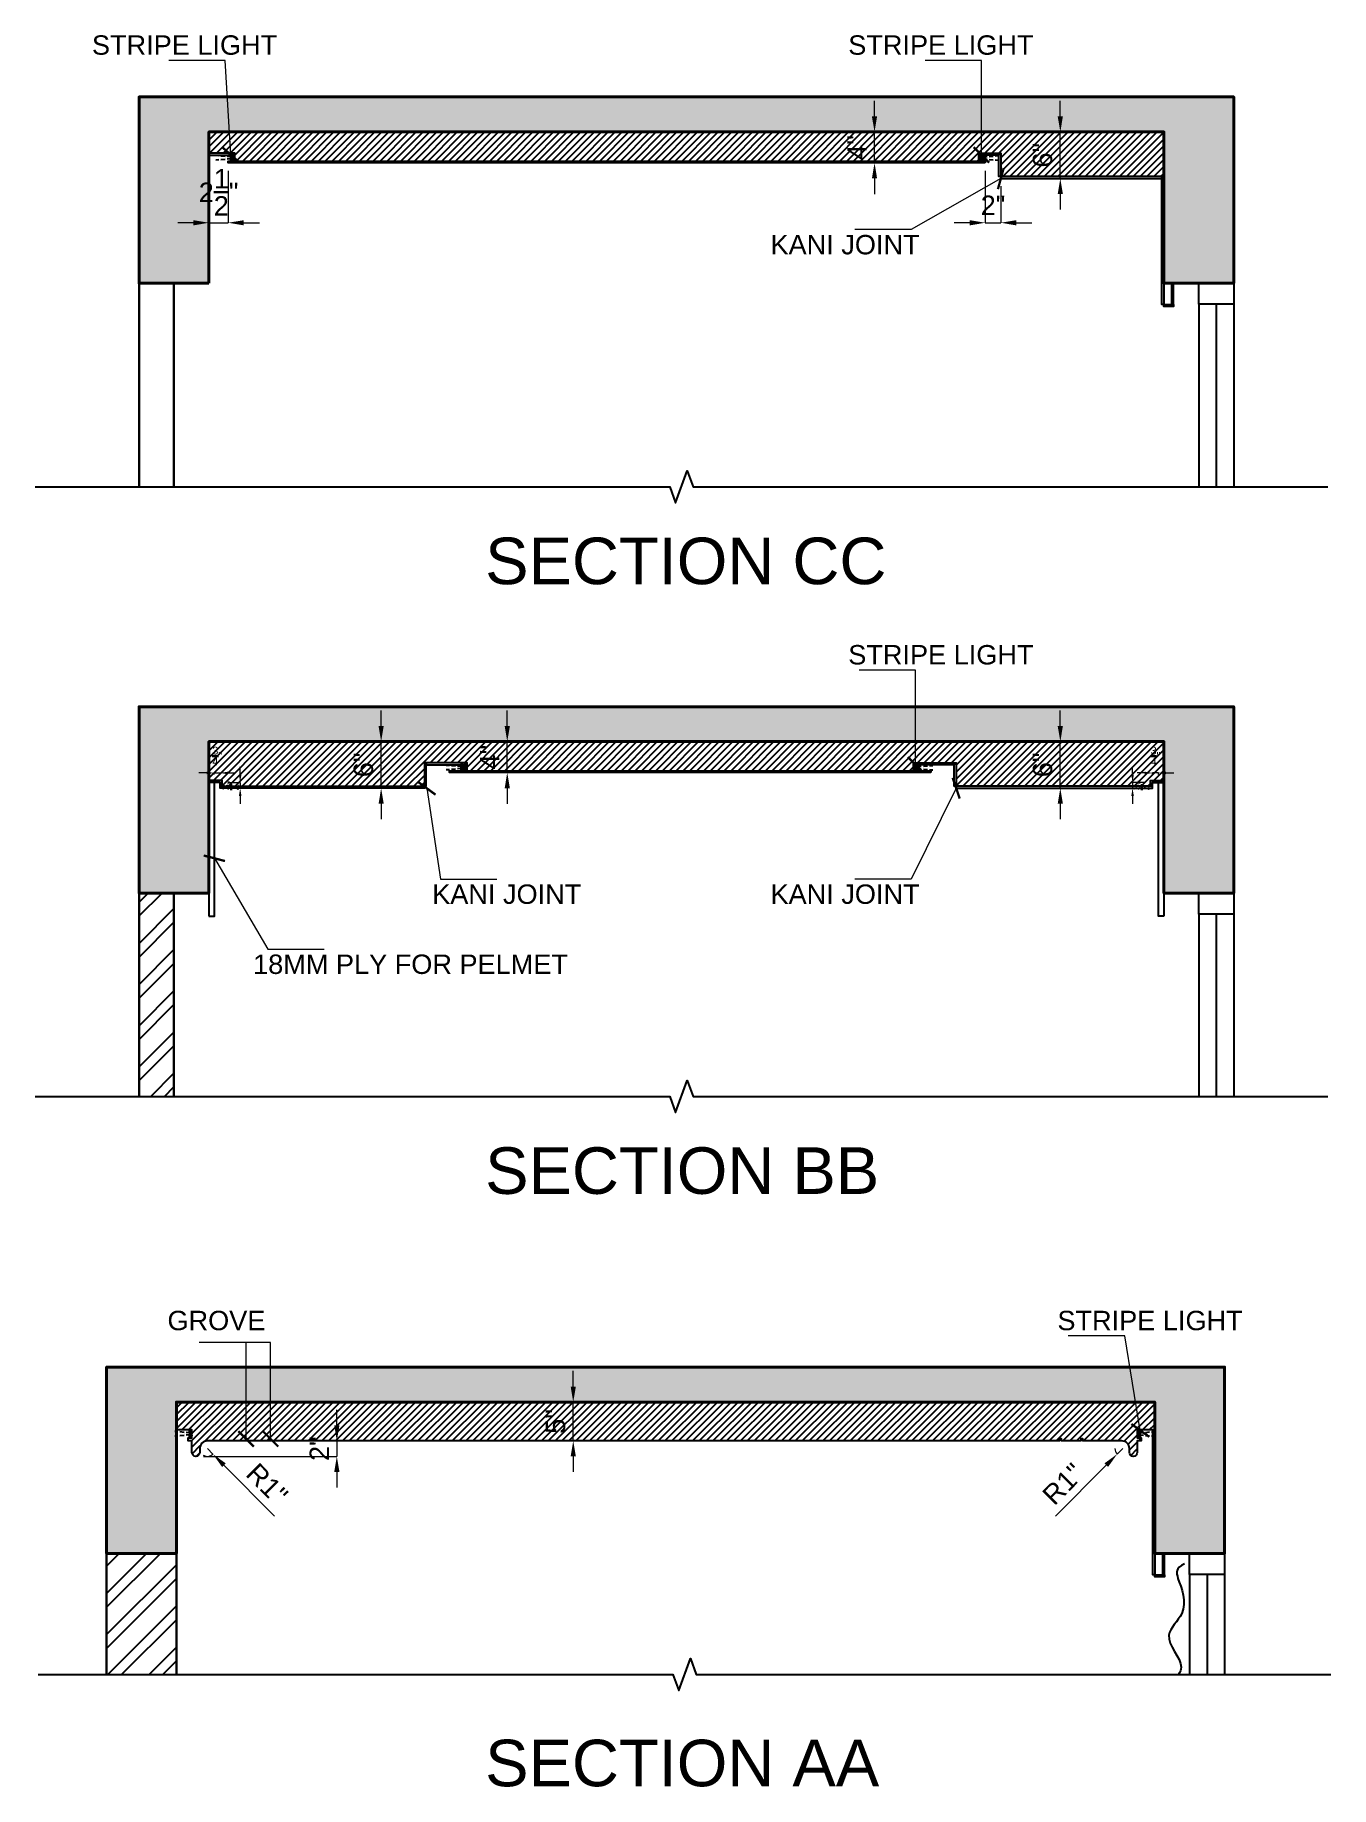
# Model space of a CAD drawing. Header units: inches. Extents: x 50354 to 53215, y -7830 to -6529.
# Drawn here: x 51937.9 to 52104.8, y -6784.4 to -6558.7 of the extents above; entities that cross this region are included whole.
import ezdxf

# ---------------------------------------------------------------- set-up
doc = ezdxf.new("R2010")
doc.units = ezdxf.units.IN
doc.header["$MEASUREMENT"] = 0
doc.header["$PDMODE"] = 2
doc.linetypes.add('HER Wardrobe$0$HIDDEN', pattern=[0.375, 0.25, -0.125])
doc.linetypes.add('XR_1F_BASE PLAN$0$CENTER2', pattern=[28.575, 19.05, -3.175, 3.175, -3.175])
for name, color, linetype in [('A-ST-02 HATCH', 7, 'Continuous'), ('CEILING', 7, 'Continuous'), ('ELE. TEXT', 7, 'Continuous'), ('HER Wardrobe$0$JOINERY', 2, 'Continuous'), ('WIPEOUT', 253, 'Continuous')]:
    doc.layers.add(name, color=color, linetype=linetype)
for name, color, linetype, lineweight in [('DIM', 7, 'Continuous', 18), ('RCC', 5, 'Continuous', 40), ('wall', 7, 'Continuous', 30)]:
    doc.layers.add(name, color=color, linetype=linetype, lineweight=lineweight)
doc.styles.add('ARIAL', font='arial.ttf')
doc.styles.get("Standard").update_dxf_attribs({"font": 'ARLRDBD.TTF', "height": 3})
doc.dimstyles.new('dim01', dxfattribs={"dimtxt": 5.5, "dimasz": 4, "dimexe": 0, "dimexo": 1, "dimgap": 1, "dimtad": 1, "dimzin": 3, "dimdsep": 46, "dimlunit": 4, "dimtxsty": 'ARIAL', "dimblk": 'ARCHTICK', "dimcen": 4, "dimclrd": 250, "dimclre": 252, "dimclrt": 1, "dimadec": 0, "dimazin": 0, "dimtfac": 1, "dimtix": 1, "dimtmove": 2, "dimatfit": 3, "dimldrblk": 'ARCHTICK', "dimfxl": 1, "dimtolj": 1, "dimtzin": 0, "dimlwd": -1, "dimlwe": -1, "dimarcsym": 0})

msp = doc.modelspace()

# ---------------------------------------------------------------- texts
at = {"layer": 'CEILING', "color": 5, "linetype": 'XR_1F_BASE PLAN$0$CENTER2', "lineweight": 30, "ltscale": 0.25, "char_height": 6, "attachment_point": 1}
for s, insert in [('{\\fArial Baltic|b0|i0|c0|p34;SECTION CC}', (51995.83275, -6623.47525)), ('{\\fArial Baltic|b0|i0|c0|p34;SECTION BB}', (51995.83275, -6702.01083)), ('{\\fArial Baltic|b0|i0|c0|p34;SECTION AA}', (51995.83275, -6778.31627))]:
    msp.add_mtext(s, dxfattribs=dict(at, insert=insert))
at = {"layer": 'ELE. TEXT', "color": 0, "ltscale": 7, "char_height": 2.5}
for s, insert, attachment_point in [('{\\fArial Baltic|b0|i0|c0|p34; STRIPE LIGHT}', (51944.21615, -6558.77912), 1), ('{\\fArial Baltic|b0|i0|c0|p34; STRIPE LIGHT}', (52041.63104, -6558.77912), 1), ('{\\fArial Baltic|b0|i0|c0|p34;KANI JOINT}', (52032.58812, -6587.0265), 7), ('{\\fArial Baltic|b0|i0|c0|p34; STRIPE LIGHT}', (52041.63104, -6637.31471), 1), ('{\\fArial Baltic|b0|i0|c0|p34;KANI JOINT}', (52008.22041, -6670.68853), 9), ('{\\fArial Baltic|b0|i0|c0|p34;KANI JOINT}', (52032.58812, -6670.68853), 7), ('{\\fArial Baltic|b0|i0|c0|p34;18MM PLY FOR PELMET}', (52006.49999, -6679.71468), 9), ('{\\fArial Baltic|b0|i0|c0|p34;GROVE}', (51954.9153, -6723.06981), 1), ('{\\fArial Baltic|b0|i0|c0|p34; STRIPE LIGHT}', (52068.57266, -6723.06981), 1)]:
    msp.add_mtext(s, dxfattribs=dict(at, insert=insert, attachment_point=attachment_point))

# ---------------------------------------------------------------- blocks, each defined once
blk = doc.blocks.new('*D689')
at = {"layer": 'Defpoints', "color": 0, "transparency": 16777216}
for p in [(51991.25, -6649.75), (51998.68, -6649.75), (51991.25, -6653.75)]:
    blk.add_point(p, dxfattribs=at)
at = {"layer": 'DIM', "transparency": 16777216}
for p, q in [((51998.68, -6647.75), (51998.68, -6645.75)), ((51998.68, -6653.75), (51998.68, -6649.75)), ((51998.68, -6655.75), (51998.68, -6657.75))]:
    blk.add_line(p, q, dxfattribs=at)
at = {"layer": 'DIM', "color": 252, "transparency": 16777216}
for p, q in [((51992.25, -6649.75), (51998.68, -6649.75)), ((51992.25, -6653.75), (51998.68, -6653.75))]:
    blk.add_line(p, q, dxfattribs=at)
at = {"layer": 'DIM', "transparency": 16777216}
for points in [[(51998.35, -6647.75), (51999.02, -6647.75), (51998.68, -6649.75)], [(51998.35, -6655.75), (51999.02, -6655.75), (51998.68, -6653.75)]]:
    blk.add_solid(points, dxfattribs=at)
at = {"layer": 'DIM', "color": 1, "lineweight": 30, "transparency": 16777216, "insert": (51996.43, -6651.75), "char_height": 2.5, "attachment_point": 5, "rotation": 90, "style": 'ARIAL'}
blk.add_mtext('\\A1;4"', dxfattribs=at)
blk = doc.blocks.new('_ArchTick')
at = {"color": 0, "linetype": 'ByBlock', "const_width": 0.15}
blk.add_lwpolyline([(-0.5, -0.5), (0.5, 0.5)], dxfattribs=at)
blk = doc.blocks.new('*D690')
at = {"layer": 'Defpoints', "color": 0, "transparency": 16777216}
for p in [(51982.44, -6649.75), (51988, -6649.75), (51988, -6655.75)]:
    blk.add_point(p, dxfattribs=at)
at = {"layer": 'DIM', "transparency": 16777216}
for p, q in [((51982.44, -6647.75), (51982.44, -6645.75)), ((51982.44, -6655.75), (51982.44, -6649.75)), ((51982.44, -6657.75), (51982.44, -6659.75))]:
    blk.add_line(p, q, dxfattribs=at)
at = {"layer": 'DIM', "color": 252, "transparency": 16777216}
for p, q in [((51987, -6649.75), (51982.44, -6649.75)), ((51987, -6655.75), (51982.44, -6655.75))]:
    blk.add_line(p, q, dxfattribs=at)
at = {"layer": 'DIM', "transparency": 16777216}
for points in [[(51982.11, -6647.75), (51982.77, -6647.75), (51982.44, -6649.75)], [(51982.11, -6657.75), (51982.77, -6657.75), (51982.44, -6655.75)]]:
    blk.add_solid(points, dxfattribs=at)
at = {"layer": 'DIM', "color": 1, "lineweight": 30, "transparency": 16777216, "insert": (51980.16, -6652.75), "char_height": 2.5, "attachment_point": 5, "rotation": 90, "style": 'ARIAL'}
blk.add_mtext('\\A1;6"', dxfattribs=at)
blk = doc.blocks.new('*D691')
at = {"layer": 'Defpoints', "color": 0, "transparency": 16777216}
for p in [(52069.92, -6649.75), (52075.48, -6649.75), (52075.48, -6655.75)]:
    blk.add_point(p, dxfattribs=at)
at = {"layer": 'DIM', "transparency": 16777216}
for p, q in [((52069.92, -6647.75), (52069.92, -6645.75)), ((52069.92, -6655.75), (52069.92, -6649.75)), ((52069.92, -6657.75), (52069.92, -6659.75))]:
    blk.add_line(p, q, dxfattribs=at)
at = {"layer": 'DIM', "color": 252, "transparency": 16777216}
for p, q in [((52074.48, -6649.75), (52069.92, -6649.75)), ((52074.48, -6655.75), (52069.92, -6655.75))]:
    blk.add_line(p, q, dxfattribs=at)
at = {"layer": 'DIM', "transparency": 16777216}
for points in [[(52069.58, -6647.75), (52070.25, -6647.75), (52069.92, -6649.75)], [(52069.58, -6657.75), (52070.25, -6657.75), (52069.92, -6655.75)]]:
    blk.add_solid(points, dxfattribs=at)
at = {"layer": 'DIM', "color": 1, "lineweight": 30, "transparency": 16777216, "insert": (52067.64, -6652.75), "char_height": 2.5, "attachment_point": 5, "rotation": 90, "style": 'ARIAL'}
blk.add_mtext('\\A1;6"', dxfattribs=at)
blk = doc.blocks.new('*D694')
at = {"layer": 'Defpoints', "color": 0, "transparency": 16777216}
for p in [(52006.5, -6734.82), (52007.18, -6734.82), (52006.5, -6739.82)]:
    blk.add_point(p, dxfattribs=at)
at = {"layer": 'DIM', "transparency": 16777216}
for p, q in [((52007.18, -6732.82), (52007.18, -6730.82)), ((52007.18, -6739.82), (52007.18, -6734.82)), ((52007.18, -6741.82), (52007.18, -6743.82))]:
    blk.add_line(p, q, dxfattribs=at)
at = {"layer": 'DIM', "color": 252, "transparency": 16777216}
for p, q in [((52007.5, -6734.82), (52007.18, -6734.82)), ((52007.5, -6739.82), (52007.18, -6739.82))]:
    blk.add_line(p, q, dxfattribs=at)
at = {"layer": 'DIM', "transparency": 16777216}
for points in [[(52006.85, -6732.82), (52007.52, -6732.82), (52007.18, -6734.82)], [(52006.85, -6741.82), (52007.52, -6741.82), (52007.18, -6739.82)]]:
    blk.add_solid(points, dxfattribs=at)
at = {"layer": 'DIM', "color": 1, "lineweight": 30, "transparency": 16777216, "insert": (52004.91, -6737.32), "char_height": 2.5, "attachment_point": 5, "rotation": 90, "style": 'ARIAL'}
blk.add_mtext('\\A1;5"', dxfattribs=at)
blk = doc.blocks.new('*D695')
at = {"layer": 'Defpoints', "color": 0, "transparency": 16777216}
for p in [(51960.07, -6739.82), (51958.57, -6741.82), (51976.73, -6741.82)]:
    blk.add_point(p, dxfattribs=at)
at = {"layer": 'DIM', "transparency": 16777216}
for p, q in [((51976.73, -6737.82), (51976.73, -6735.82)), ((51976.73, -6739.82), (51976.73, -6741.82)), ((51976.73, -6743.82), (51976.73, -6745.82))]:
    blk.add_line(p, q, dxfattribs=at)
at = {"layer": 'DIM', "color": 252, "transparency": 16777216}
for p, q in [((51961.07, -6739.82), (51976.73, -6739.82)), ((51959.57, -6741.82), (51976.73, -6741.82))]:
    blk.add_line(p, q, dxfattribs=at)
at = {"layer": 'DIM', "transparency": 16777216}
for points in [[(51976.4, -6737.82), (51977.07, -6737.82), (51976.73, -6739.82)], [(51976.4, -6743.82), (51977.07, -6743.82), (51976.73, -6741.82)]]:
    blk.add_solid(points, dxfattribs=at)
at = {"layer": 'DIM', "color": 1, "lineweight": 30, "transparency": 16777216, "insert": (51974.48, -6740.82), "char_height": 2.5, "attachment_point": 5, "rotation": 90, "style": 'ARIAL'}
blk.add_mtext('\\A1;2"', dxfattribs=at)
blk = doc.blocks.new('HER Wardrobe$0$A$C41074E74')
blk.add_wipeout([(56.1, 164.5), (55.6, 163.5), (54.1, 163.5), (52.1, 164.5), (52.1, 165), (54.1, 165), (54.1, 166.2), (53.6, 166.2), (54.1, 166.7), (54.1, 167.8), (53.6, 167.8), (54.1, 168.3), (54.1, 169.4), (53.6, 169.4), (54.1, 169.9), (54.1, 171), (54.1, 171.1), (54.1, 171.1), (54.1, 171.2), (54.1, 171.2), (54.1, 171.3), (54.1, 171.3), (54.2, 171.3), (54.2, 171.4), (54.2, 171.4), (54.3, 171.4), (54.3, 171.5), (54.3, 171.5), (54.4, 171.5), (54.4, 171.5), (54.5, 171.5), (54.5, 171.5), (54.6, 171.5), (70.6, 171.5), (70.6, 171.5), (70.7, 171.5), (70.7, 171.5), (70.7, 171.5), (70.8, 171.5), (70.8, 171.5), (70.9, 171.4), (70.9, 171.4), (70.9, 171.4), (71, 171.3), (71, 171.3), (71, 171.3), (71, 171.2), (71, 171.2), (71.1, 171.1), (71.1, 171.1), (71.1, 171), (71.1, 169.9), (71.6, 169.4), (71.1, 169.4), (71.1, 168.3), (71.6, 167.8), (71.1, 167.8), (71.1, 166.7), (71.6, 166.2), (71.1, 166.2), (71.1, 165), (73.1, 165), (73.1, 164.5), (71.1, 163.5), (69.6, 163.5), (69.1, 164.5)]).dxf.layer = 'WIPEOUT'
h = blk.add_hatch()
h.set_pattern_fill('ANSI31', color=253, scale=7, style=0)
h.set_pattern_definition([(45, (-4156.2765, -404.758), (-0.61871843, 0.61871843), [])])
edge = h.paths.add_edge_path()
edge.add_arc((70.6, 171), 0.5, 0, 90)
edge.add_line((70.6, 171.5), (54.6, 171.5))
edge.add_arc((54.6, 171), 0.5, 90, 180)
edge.add_line((54.1, 171), (54.1, 169.9))
edge.add_line((54.1, 169.9), (53.6, 169.4))
edge.add_line((53.6, 169.4), (54.1, 169.4))
edge.add_line((54.1, 169.4), (54.1, 168.3))
edge.add_line((54.1, 168.3), (53.6, 167.8))
edge.add_line((53.6, 167.8), (54.1, 167.8))
edge.add_line((54.1, 167.8), (54.1, 166.7))
edge.add_line((54.1, 166.7), (53.6, 166.2))
edge.add_line((53.6, 166.2), (54.1, 166.2))
edge.add_line((54.1, 166.2), (54.1, 165))
edge.add_line((54.1, 165), (52.1, 165))
edge.add_line((52.1, 165), (52.1, 164.5))
edge.add_line((52.1, 164.5), (54.1, 163.5))
edge.add_line((54.1, 163.5), (55.6, 163.5))
edge.add_line((55.6, 163.5), (56.1, 164.5))
edge.add_line((56.1, 164.5), (55.6, 164.5))
edge.add_line((55.6, 164.5), (55.6, 165))
edge.add_line((55.6, 165), (56.1, 165.5))
edge.add_line((56.1, 165.5), (55.6, 165.5))
edge.add_line((55.6, 165.5), (55.6, 169.3))
edge.add_line((55.6, 169.3), (56.1, 169.3))
edge.add_line((56.1, 169.3), (55.6, 169.8))
edge.add_arc((55.8, 169.8), 0.25, 90, 180, ccw=False)
edge.add_line((55.8, 170), (69.3, 170))
edge.add_arc((69.3, 169.8), 0.25, 0, 90, ccw=False)
edge.add_line((69.6, 169.8), (69.1, 169.3))
edge.add_line((69.1, 169.3), (69.6, 169.3))
edge.add_line((69.6, 169.3), (69.6, 165.5))
edge.add_line((69.6, 165.5), (69.1, 165.5))
edge.add_line((69.1, 165.5), (69.6, 165))
edge.add_line((69.6, 165), (69.6, 164.5))
edge.add_line((69.6, 164.5), (69.1, 164.5))
edge.add_line((69.1, 164.5), (69.6, 163.5))
edge.add_line((69.6, 163.5), (71.1, 163.5))
edge.add_line((71.1, 163.5), (73.1, 164.5))
edge.add_line((73.1, 164.5), (73.1, 165))
edge.add_line((73.1, 165), (71.1, 165))
edge.add_line((71.1, 165), (71.1, 166.2))
edge.add_line((71.1, 166.2), (71.6, 166.2))
edge.add_line((71.6, 166.2), (71.1, 166.7))
edge.add_line((71.1, 166.7), (71.1, 167.8))
edge.add_line((71.1, 167.8), (71.6, 167.8))
edge.add_line((71.6, 167.8), (71.1, 168.3))
edge.add_line((71.1, 168.3), (71.1, 169.4))
edge.add_line((71.1, 169.4), (71.6, 169.4))
edge.add_line((71.6, 169.4), (71.1, 169.9))
edge.add_line((71.1, 169.9), (71.1, 171))
blk.add_hatch(color=253).paths.add_polyline_path([(65.6, 166), (65.6, 169), (59.5, 169), (59.5, 166)])
at = {"color": 84}
blk.add_lwpolyline([(71.1, 171, 0.414214), (70.6, 171.5), (54.6, 171.5, 0.414214), (54.1, 171), (54.1, 169.9), (53.6, 169.4), (54.1, 169.4), (54.1, 168.3), (53.6, 167.8), (54.1, 167.8), (54.1, 166.7), (53.6, 166.2), (54.1, 166.2), (54.1, 165), (52.1, 165), (52.1, 164.5), (54.1, 163.5), (55.6, 163.5), (56.1, 164.5), (55.6, 164.5), (55.6, 165), (56.1, 165.5), (55.6, 165.5), (55.6, 169.3), (56.1, 169.3), (55.6, 169.8, -0.414214), (55.8, 170), (69.3, 170, -0.414214), (69.6, 169.8), (69.1, 169.3), (69.6, 169.3), (69.6, 165.5), (69.1, 165.5), (69.6, 165), (69.6, 164.5), (69.1, 164.5), (69.6, 163.5), (71.1, 163.5), (73.1, 164.5), (73.1, 165), (71.1, 165), (71.1, 166.2), (71.6, 166.2), (71.1, 166.7), (71.1, 167.8), (71.6, 167.8), (71.1, 168.3), (71.1, 169.4), (71.6, 169.4), (71.1, 169.9)], format="xyb", close=True, dxfattribs=at)
at = {"color": 40, "linetype": 'HER Wardrobe$0$HIDDEN', "ltscale": 50, "true_color": 0xf8d731}
for points in [[(59.5, 166), (55.5, 118.8)], [(65.6, 166), (69.6, 118.8)]]:
    blk.add_lwpolyline(points, dxfattribs=at)
at = {"color": 124}
for points in [[(55.6, 164.5), (69.6, 164.5), (69.6, 165), (55.6, 165)], [(57.6, 169), (67.6, 169), (67.6, 170), (57.6, 170)], [(65.6, 166), (65.6, 169), (59.5, 169), (59.5, 166)]]:
    blk.add_lwpolyline(points, close=True, dxfattribs=at)
blk = doc.blocks.new('*D699')
at = {"layer": 'Defpoints', "color": 0, "transparency": 16777216}
for p in [(52069.92, -6571.22), (52075.48, -6571.22), (52075.48, -6577.22)]:
    blk.add_point(p, dxfattribs=at)
at = {"layer": 'DIM', "transparency": 16777216}
for p, q in [((52069.92, -6569.22), (52069.92, -6567.22)), ((52069.92, -6577.22), (52069.92, -6571.22)), ((52069.92, -6579.22), (52069.92, -6581.22))]:
    blk.add_line(p, q, dxfattribs=at)
at = {"layer": 'DIM', "color": 252, "transparency": 16777216}
for p, q in [((52074.48, -6571.22), (52069.92, -6571.22)), ((52074.48, -6577.22), (52069.92, -6577.22))]:
    blk.add_line(p, q, dxfattribs=at)
at = {"layer": 'DIM', "transparency": 16777216}
for points in [[(52069.58, -6569.22), (52070.25, -6569.22), (52069.92, -6571.22)], [(52069.58, -6579.22), (52070.25, -6579.22), (52069.92, -6577.22)]]:
    blk.add_solid(points, dxfattribs=at)
at = {"layer": 'DIM', "color": 1, "lineweight": 30, "transparency": 16777216, "insert": (52067.64, -6574.22), "char_height": 2.5, "attachment_point": 5, "rotation": 90, "style": 'ARIAL'}
blk.add_mtext('\\A1;6"', dxfattribs=at)
blk = doc.blocks.new('*D700')
at = {"layer": 'Defpoints', "color": 0, "transparency": 16777216}
for p in [(52045.99, -6571.22), (52051.55, -6571.22), (52051.55, -6575.22)]:
    blk.add_point(p, dxfattribs=at)
at = {"layer": 'DIM', "transparency": 16777216}
for p, q in [((52045.99, -6569.22), (52045.99, -6567.22)), ((52045.99, -6575.22), (52045.99, -6571.22)), ((52045.99, -6577.22), (52045.99, -6579.22))]:
    blk.add_line(p, q, dxfattribs=at)
at = {"layer": 'DIM', "color": 252, "transparency": 16777216}
for p, q in [((52050.55, -6571.22), (52045.99, -6571.22)), ((52050.55, -6575.22), (52045.99, -6575.22))]:
    blk.add_line(p, q, dxfattribs=at)
at = {"layer": 'DIM', "transparency": 16777216}
for points in [[(52045.65, -6569.22), (52046.32, -6569.22), (52045.99, -6571.22)], [(52045.65, -6577.22), (52046.32, -6577.22), (52045.99, -6575.22)]]:
    blk.add_solid(points, dxfattribs=at)
at = {"layer": 'DIM', "color": 1, "lineweight": 30, "transparency": 16777216, "insert": (52043.74, -6573.22), "char_height": 2.5, "attachment_point": 5, "rotation": 90, "style": 'ARIAL'}
blk.add_mtext('\\A1;4"', dxfattribs=at)
blk = doc.blocks.new('*D701')
at = {"layer": 'Defpoints', "color": 0, "transparency": 16777216}
for p in [(52060.25, -6575.22), (52062.25, -6577.22), (52062.25, -6582.92)]:
    blk.add_point(p, dxfattribs=at)
at = {"layer": 'DIM', "color": 252, "transparency": 16777216}
for p, q in [((52060.25, -6576.22), (52060.25, -6582.92)), ((52062.25, -6578.22), (52062.25, -6582.92))]:
    blk.add_line(p, q, dxfattribs=at)
at = {"layer": 'DIM', "transparency": 16777216}
for p, q in [((52058.25, -6582.92), (52056.25, -6582.92)), ((52060.25, -6582.92), (52062.25, -6582.92)), ((52064.25, -6582.92), (52066.25, -6582.92))]:
    blk.add_line(p, q, dxfattribs=at)
for points in [[(52058.25, -6582.59), (52058.25, -6583.26), (52060.25, -6582.92)], [(52064.25, -6582.59), (52064.25, -6583.26), (52062.25, -6582.92)]]:
    blk.add_solid(points, dxfattribs=at)
at = {"layer": 'DIM', "color": 1, "lineweight": 30, "transparency": 16777216, "insert": (52061.25, -6580.67), "char_height": 2.5, "attachment_point": 5, "style": 'ARIAL'}
blk.add_mtext('\\A1;2"', dxfattribs=at)
blk = doc.blocks.new('*D720')
at = {"layer": 'Defpoints', "color": 0, "transparency": 16777216}
for p in [(51960.25, -6575.22), (51962.75, -6575.22), (51962.75, -6582.92)]:
    blk.add_point(p, dxfattribs=at)
at = {"layer": 'DIM', "color": 252, "transparency": 16777216}
for p, q in [((51960.25, -6576.22), (51960.25, -6582.92)), ((51962.75, -6576.22), (51962.75, -6582.92))]:
    blk.add_line(p, q, dxfattribs=at)
at = {"layer": 'DIM', "transparency": 16777216}
for p, q in [((51958.25, -6582.92), (51956.25, -6582.92)), ((51960.25, -6582.92), (51962.75, -6582.92)), ((51964.75, -6582.92), (51966.75, -6582.92))]:
    blk.add_line(p, q, dxfattribs=at)
for points in [[(51958.25, -6582.59), (51958.25, -6583.26), (51960.25, -6582.92)], [(51964.75, -6582.59), (51964.75, -6583.26), (51962.75, -6582.92)]]:
    blk.add_solid(points, dxfattribs=at)
at = {"layer": 'DIM', "color": 1, "lineweight": 30, "transparency": 16777216, "insert": (51961.5, -6579), "char_height": 2.5, "attachment_point": 5, "style": 'ARIAL'}
blk.add_mtext('\\A1;2{\\H1x;\\S1/2;}"', dxfattribs=at)
blk = doc.blocks.new('*D722')
at = {"layer": 'Defpoints', "color": 0, "transparency": 16777216}
for p in [(51960.07, -6740.82), (51960.77, -6741.53)]:
    blk.add_point(p, dxfattribs=at)
at = {"layer": 'DIM', "transparency": 16777216}
for p, q in [((51960.07, -6740.82), (51960.77, -6741.53)), ((51968.7, -6749.53), (51962.18, -6742.95))]:
    blk.add_line(p, q, dxfattribs=at)
at = {"layer": 'DIM', "color": 252, "transparency": 16777216}
blk.add_arc((51960.07, -6740.82), 1, 237.2958, 314.7304, dxfattribs=at)
at = {"layer": 'DIM', "transparency": 16777216}
blk.add_solid([(51962.42, -6742.72), (51961.95, -6743.18), (51960.77, -6741.53)], dxfattribs=at)
at = {"layer": 'DIM', "color": 1, "lineweight": 30, "transparency": 16777216, "insert": (51967.75, -6745.37), "char_height": 2.5, "attachment_point": 5, "rotation": 314.7304, "style": 'ARIAL'}
blk.add_mtext('\\A1;R1"', dxfattribs=at)
blk = doc.blocks.new('*D723')
at = {"layer": 'Defpoints', "color": 0, "transparency": 16777216}
for p in [(52077.24, -6741.53), (52077.95, -6740.82)]:
    blk.add_point(p, dxfattribs=at)
at = {"layer": 'DIM', "transparency": 16777216}
for p, q in [((52077.95, -6740.82), (52077.24, -6741.53)), ((52069.31, -6749.53), (52075.83, -6742.95))]:
    blk.add_line(p, q, dxfattribs=at)
at = {"layer": 'DIM', "color": 252, "transparency": 16777216}
blk.add_arc((52077.95, -6740.82), 1, 180, 225.2696, dxfattribs=at)
at = {"layer": 'DIM', "transparency": 16777216}
blk.add_solid([(52075.6, -6742.72), (52076.07, -6743.18), (52077.24, -6741.53)], dxfattribs=at)
at = {"layer": 'DIM', "color": 1, "lineweight": 30, "transparency": 16777216, "insert": (52070.27, -6745.37), "char_height": 2.5, "attachment_point": 5, "rotation": 45.2696, "style": 'ARIAL'}
blk.add_mtext('\\A1;R1"', dxfattribs=at)
blk = doc.blocks.new('*D774')
at = {"layer": 'Defpoints', "color": 0, "transparency": 16777216}
for p in [(51961.7, -6653.79), (51960.95, -6655), (51961.7, -6655)]:
    blk.add_point(p, dxfattribs=at)
at = {"layer": 'DIM', "transparency": 16777216}
for p, q in [((51959.95, -6653.79), (51958.95, -6653.79)), ((51960.95, -6653.79), (51961.7, -6653.79)), ((51962.7, -6653.79), (51963.7, -6653.79))]:
    blk.add_line(p, q, dxfattribs=at)
at = {"layer": 'DIM', "color": 252, "transparency": 16777216}
for p, q in [((51960.95, -6654), (51960.95, -6653.79)), ((51961.7, -6654), (51961.7, -6653.79))]:
    blk.add_line(p, q, dxfattribs=at)
at = {"layer": 'DIM', "transparency": 16777216}
for points in [[(51959.95, -6653.63), (51959.95, -6653.96), (51960.95, -6653.79)], [(51962.7, -6653.63), (51962.7, -6653.96), (51961.7, -6653.79)]]:
    blk.add_solid(points, dxfattribs=at)
at = {"layer": 'DIM', "color": 1, "lineweight": 30, "transparency": 16777216, "insert": (51961.33, -6651.61), "char_height": 1, "attachment_point": 5, "style": 'ARIAL'}
blk.add_mtext('\\A1;{\\H1x;\\S3/4;}"', dxfattribs=at)
blk = doc.blocks.new('*D775')
at = {"layer": 'Defpoints', "color": 0, "transparency": 16777216}
for p in [(51961.7, -6655), (51961.7, -6655.75), (51964.28, -6655.75)]:
    blk.add_point(p, dxfattribs=at)
at = {"layer": 'DIM', "transparency": 16777216}
for p, q in [((51964.28, -6654), (51964.28, -6653)), ((51964.28, -6655), (51964.28, -6655.75)), ((51964.28, -6656.75), (51964.28, -6657.75))]:
    blk.add_line(p, q, dxfattribs=at)
at = {"layer": 'DIM', "color": 252, "transparency": 16777216}
for p, q in [((51962.7, -6655), (51964.28, -6655)), ((51962.7, -6655.75), (51964.28, -6655.75))]:
    blk.add_line(p, q, dxfattribs=at)
at = {"layer": 'DIM', "transparency": 16777216}
for points in [[(51964.12, -6654), (51964.45, -6654), (51964.28, -6655)], [(51964.12, -6656.75), (51964.45, -6656.75), (51964.28, -6655.75)]]:
    blk.add_solid(points, dxfattribs=at)
at = {"layer": 'DIM', "color": 1, "lineweight": 30, "transparency": 16777216, "insert": (51963.11, -6655.38), "char_height": 1, "attachment_point": 5, "rotation": 90, "style": 'ARIAL'}
blk.add_mtext('\\A1;{\\H1x;\\S3/4;}"', dxfattribs=at)
blk = doc.blocks.new('*D777')
at = {"layer": 'Defpoints', "color": 0, "transparency": 16777216}
for p in [(52081.8, -6653.79), (52081.8, -6655), (52082.55, -6655)]:
    blk.add_point(p, dxfattribs=at)
at = {"layer": 'DIM', "transparency": 16777216}
for p, q in [((52080.8, -6653.79), (52079.8, -6653.79)), ((52082.55, -6653.79), (52081.8, -6653.79)), ((52083.55, -6653.79), (52084.55, -6653.79))]:
    blk.add_line(p, q, dxfattribs=at)
at = {"layer": 'DIM', "color": 252, "transparency": 16777216}
for p, q in [((52081.8, -6654), (52081.8, -6653.79)), ((52082.55, -6654), (52082.55, -6653.79))]:
    blk.add_line(p, q, dxfattribs=at)
at = {"layer": 'DIM', "transparency": 16777216}
for points in [[(52080.8, -6653.63), (52080.8, -6653.96), (52081.8, -6653.79)], [(52083.55, -6653.63), (52083.55, -6653.96), (52082.55, -6653.79)]]:
    blk.add_solid(points, dxfattribs=at)
at = {"layer": 'DIM', "color": 1, "lineweight": 30, "transparency": 16777216, "insert": (52082.18, -6651.61), "char_height": 1, "attachment_point": 5, "style": 'ARIAL'}
blk.add_mtext('\\A1;{\\H1x;\\S3/4;}"', dxfattribs=at)
blk = doc.blocks.new('*D776')
at = {"layer": 'Defpoints', "color": 0, "transparency": 16777216}
for p in [(52079.22, -6655.75), (52081.8, -6655), (52081.8, -6655.75)]:
    blk.add_point(p, dxfattribs=at)
at = {"layer": 'DIM', "transparency": 16777216}
for p, q in [((52079.22, -6654), (52079.22, -6653)), ((52079.22, -6655), (52079.22, -6655.75)), ((52079.22, -6656.75), (52079.22, -6657.75))]:
    blk.add_line(p, q, dxfattribs=at)
at = {"layer": 'DIM', "color": 252, "transparency": 16777216}
for p, q in [((52080.8, -6655), (52079.22, -6655)), ((52080.8, -6655.75), (52079.22, -6655.75))]:
    blk.add_line(p, q, dxfattribs=at)
at = {"layer": 'DIM', "transparency": 16777216}
for points in [[(52079.06, -6654), (52079.39, -6654), (52079.22, -6655)], [(52079.06, -6656.75), (52079.39, -6656.75), (52079.22, -6655.75)]]:
    blk.add_solid(points, dxfattribs=at)
at = {"layer": 'DIM', "color": 1, "lineweight": 30, "transparency": 16777216, "insert": (52080.4, -6655.38), "char_height": 1, "attachment_point": 5, "rotation": 90, "style": 'ARIAL'}
blk.add_mtext('\\A1;{\\H1x;\\S3/4;}"', dxfattribs=at)

# ---------------------------------------------------------------- dimensions: what is measured, and where the dimension line sits
at = {"layer": 'DIM', "color": 6, "lineweight": 30}
for base, p1, p2, angle, override, picture, middle in [((52045.98663, -6571.21767), (52051.55219, -6575.21767), (52051.55219, -6571.21767), 90, {"dimtxt": 2.5, "dimasz": 2, "dimdec": 1, "dimsah": 1, "dimclrd": 256, "dimfxl": 0.125}, '*D700', (52043.73663, -6573.21767)), ((52069.91517, -6571.21767), (52075.48073, -6577.21767), (52075.48073, -6571.21767), 90, {"dimtxt": 2.5, "dimasz": 2, "dimdec": 1, "dimsah": 1, "dimclrd": 256, "dimfxl": 0.125}, '*D699', (52067.63874, -6574.21767)), ((51982.43919, -6649.75326), (51988.00475, -6655.75326), (51988.00475, -6649.75326), 90, {"dimtxt": 2.5, "dimasz": 2, "dimdec": 1, "dimsah": 1, "dimclrd": 256, "dimfxl": 0.125}, '*D690', (51980.16276, -6652.75326)), ((51998.68389, -6649.75326), (51991.25475, -6653.75326), (51991.25475, -6649.75326), 90, {"dimtxt": 2.5, "dimasz": 2, "dimdec": 1, "dimsah": 1, "dimclrd": 256, "dimfxl": 0.125}, '*D689', (51996.43389, -6651.75326)), ((52069.91517, -6649.75326), (52075.48073, -6655.75326), (52075.48073, -6649.75326), 90, {"dimtxt": 2.5, "dimasz": 2, "dimdec": 1, "dimsah": 1, "dimclrd": 256, "dimfxl": 0.125}, '*D691', (52067.63874, -6652.75326)), ((52081.80475, -6653.7923), (52082.55475, -6655.00326), (52081.80475, -6655.00326), 180, {"dimtxt": 1, "dimasz": 1, "dimdec": 4, "dimsah": 1, "dimclrd": 256, "dimfxl": 0.125}, '*D777', (52082.17975, -6651.61472)), ((52007.18177, -6734.8191), (52006.49702, -6739.8191), (52006.49702, -6734.8191), 90, {"dimtxt": 2.5, "dimasz": 2, "dimdec": 1, "dimsah": 1, "dimclrd": 256, "dimfxl": 0.125}, '*D694', (52004.91045, -6737.3191))]:
    dim = msp.add_linear_dim(base=base, p1=p1, p2=p2, angle=angle, dimstyle='dim01', override=override, dxfattribs=at)
    dim.commit()
    dim.dimension.update_dxf_attribs({"geometry": picture, "text_midpoint": middle})
dim = msp.add_linear_dim(base=(51961.70475, -6653.7923), p1=(51960.95475, -6655.00326), p2=(51961.70475, -6655.00326), dimstyle='dim01', override={"dimtxt": 1, "dimasz": 1, "dimdec": 4, "dimsah": 1, "dimclrd": 256, "dimfxl": 0.125}, dxfattribs=at)
dim.commit()
dim.dimension.update_dxf_attribs({"geometry": '*D774', "text_midpoint": (51961.32975, -6651.61472)})
for base, p1, p2, picture, middle in [((51964.2848, -6655.75326), (51961.70475, -6655.00326), (51961.70475, -6655.75326), '*D775', (51963.10896, -6655.37826)), ((52079.22471, -6655.75326), (52081.80475, -6655.00326), (52081.80475, -6655.75326), '*D776', (52080.40054, -6655.37826))]:
    dim = msp.add_linear_dim(base=base, p1=p1, p2=p2, angle=90, dimstyle='dim01', override={"dimtxt": 1, "dimasz": 1, "dimdec": 4, "dimsah": 1, "dimclrd": 256, "dimfxl": 0.125}, dxfattribs=at)
    dim.commit()
    dim.dimension.update_dxf_attribs({"geometry": picture, "text_midpoint": middle, "dimtype": 160})
for center, mpoint, picture, middle in [((51960.07099, -6740.8191), (51960.77477, -6741.52953), '*D722', (51967.74876, -6745.36514)), ((52077.94599, -6740.8191), (52077.24222, -6741.52953), '*D723', (52070.26823, -6745.36514))]:
    dim = msp.add_radius_dim(center=center, mpoint=mpoint, dimstyle='dim01', override={"dimtxt": 2.5, "dimasz": 2, "dimdec": 1, "dimsah": 1, "dimclrd": 256, "dimfxl": 0.125}, dxfattribs=at)
    dim.commit()
    dim.dimension.update_dxf_attribs({"geometry": picture, "text_midpoint": middle})

# ---------------------------------------------------------------- hatches: boundary and pattern name
at = {"layer": 'A-ST-02 HATCH', "ltscale": 5, "true_color": 0x939598, "transparency": 33554534}
h = msp.add_hatch(color=252, dxfattribs=at)
h.dxf.hatch_style = 1
h.paths.add_polyline_path([(51951.25475, -6590.71767), (51960.25475, -6590.71767), (51960.25475, -6571.21767), (52083.25475, -6571.21767), (52083.25475, -6590.71767), (52092.25475, -6590.71767), (52092.25475, -6566.71767), (51951.25475, -6566.71767)])
at = {"layer": 'A-ST-02 HATCH', "ltscale": 5, "transparency": 33554613}
h = msp.add_hatch(dxfattribs=at)
h.set_pattern_fill('ANSI31', color=8, scale=5)
h.paths.add_polyline_path([(52083.25475, -6571.21767), (51960.25475, -6571.21767), (51960.25475, -6573.96767), (51963.35453, -6573.96767), (51963.60453, -6573.96767), (51963.60453, -6574.96767), (52059.40497, -6574.96767), (52059.40497, -6573.96767), (52059.65497, -6573.96767), (52062.00475, -6573.96767), (52062.25475, -6573.96767), (52062.25475, -6576.96767), (52083.00475, -6576.96767), (52083.25475, -6576.9699)])
at = {"layer": 'A-ST-02 HATCH', "ltscale": 5, "true_color": 0x939598, "transparency": 33554534}
h = msp.add_hatch(color=252, dxfattribs=at)
h.dxf.hatch_style = 1
h.paths.add_polyline_path([(51951.25475, -6669.25326), (51960.25475, -6669.25326), (51960.25475, -6649.75326), (52083.25475, -6649.75326), (52083.25475, -6669.25326), (52092.25475, -6669.25326), (52092.25475, -6645.25326), (51951.25475, -6645.25326)])
at = {"layer": 'A-ST-02 HATCH', "ltscale": 5, "transparency": 33554613}
h = msp.add_hatch(dxfattribs=at)
h.set_pattern_fill('ANSI31', color=8, scale=5)
h.paths.add_polyline_path([(52081.55475, -6654.75326), (52083.25475, -6654.75326), (52083.25475, -6649.75326), (51960.25475, -6649.75326), (51960.25475, -6654.75326), (51961.95475, -6654.75326), (51961.95475, -6655.50326), (51988.00475, -6655.50326), (51988.00475, -6652.50326), (51988.25475, -6652.50326), (51993.25475, -6652.50326), (51993.50475, -6652.50326), (51993.50475, -6653.50326), (52051.00475, -6653.50326), (52051.00475, -6652.50326), (52051.25475, -6652.50326), (52056.25475, -6652.50326), (52056.50475, -6652.50326), (52056.50475, -6655.50326), (52081.55475, -6655.50326)])
h = msp.add_hatch(dxfattribs=at)
h.set_pattern_fill('ANSI31', color=8, scale=5)
h.paths.add_polyline_path([(52082.07099, -6734.8191), (51956.07099, -6734.8191), (51956.07099, -6738.4191), (51958.07099, -6738.4191), (51958.07099, -6739.4191), (51957.57099, -6739.4191), (51957.57099, -6739.8191), (51958.07099, -6739.8191), (51958.07099, -6741.3191, 1), (51959.07099, -6741.3191), (51959.07099, -6740.8191, -0.414213562), (51960.07099, -6739.8191), (51964.94599, -6739.8191), (51964.94599, -6739.5691), (51965.19599, -6739.5691), (51965.19599, -6739.8191), (51967.94599, -6739.8191), (51967.94599, -6739.5691), (51968.19599, -6739.5691), (51968.19599, -6739.8191), (52069.82099, -6739.8191), (52069.82099, -6739.5691), (52070.07099, -6739.5691), (52070.07099, -6739.8191), (52072.57099, -6739.8191), (52072.57099, -6739.5691), (52072.82099, -6739.5691), (52072.82099, -6739.8191), (52077.82099, -6739.8191, -0.414213562), (52078.82099, -6740.8191), (52078.82099, -6741.3191, 1), (52079.82099, -6741.3191), (52079.82099, -6739.8191), (52080.32099, -6739.8191), (52080.32099, -6739.4191), (52079.82099, -6739.4191), (52079.82099, -6738.4191), (52081.82099, -6738.4191), (52082.07099, -6738.4191)])

# ---------------------------------------------------------------- linework, layer by layer
at = {"layer": 'CEILING', "ltscale": 5}
for points in [[(51960.25475, -6574.21767), (51963.35453, -6574.21767), (51963.35453, -6573.96767), (51960.25475, -6573.96767)], [(52060.25475, -6575.21767), (51962.75475, -6575.21767), (51962.75475, -6574.96767), (52060.25475, -6574.96767)], [(51963.35453, -6574.96767), (51963.60453, -6574.96767), (51963.60453, -6573.96767), (51963.35453, -6573.96767)], [(52059.65497, -6574.96767), (52059.40497, -6574.96767), (52059.40497, -6573.96767), (52059.65497, -6573.96767)], [(52062.00475, -6574.21767), (52059.65497, -6574.21767), (52059.65497, -6573.96767), (52062.00475, -6573.96767)], [(52062.25475, -6576.96767), (52062.00475, -6576.96767), (52062.00475, -6573.96767), (52062.25475, -6573.96767)], [(52083.00475, -6576.96767), (52062.25475, -6576.96767), (52062.25475, -6577.21767), (52083.00475, -6577.21767)], [(52083.25475, -6593.46767), (52083.00475, -6593.46767), (52083.00475, -6576.9699), (52083.25475, -6576.9699)], [(52084.25475, -6593.46767), (52084.50475, -6593.46767), (52084.50475, -6590.71767), (52084.25475, -6590.71767)], [(52083.25475, -6593.46767), (52084.50475, -6593.46767), (52084.50475, -6593.71767), (52083.25475, -6593.71767)], [(51988.00475, -6655.50326), (51988.25475, -6655.50326), (51988.25475, -6652.50326), (51988.00475, -6652.50326)], [(51988.25475, -6652.75326), (51993.25475, -6652.75326), (51993.25475, -6652.50326), (51988.25475, -6652.50326)], [(52053.25475, -6653.75326), (51991.25475, -6653.75326), (51991.25475, -6653.50326), (52053.25475, -6653.50326)], [(51993.25475, -6653.50326), (51993.50475, -6653.50326), (51993.50475, -6652.50326), (51993.25475, -6652.50326)], [(52051.25475, -6653.50326), (52051.00475, -6653.50326), (52051.00475, -6652.50326), (52051.25475, -6652.50326)], [(52056.25475, -6652.75326), (52051.25475, -6652.75326), (52051.25475, -6652.50326), (52056.25475, -6652.50326)], [(52056.50475, -6655.50326), (52056.25475, -6655.50326), (52056.25475, -6652.50326), (52056.50475, -6652.50326)], [(51960.25475, -6672.25326), (51960.95475, -6672.25326), (51960.95475, -6655.00326), (51960.25475, -6655.00326)], [(51961.70475, -6655.50326), (51988.00475, -6655.50326), (51988.00475, -6655.75326), (51961.70475, -6655.75326)], [(52081.80475, -6655.50326), (52056.50475, -6655.50326), (52056.50475, -6655.75326), (52081.80475, -6655.75326)], [(52083.25475, -6672.25326), (52082.55475, -6672.25326), (52082.55475, -6655.00326), (52083.25475, -6655.00326)], [(52083.07099, -6757.0691), (52083.32099, -6757.0691), (52083.32099, -6754.3191), (52083.07099, -6754.3191)], [(52082.07099, -6757.0691), (52083.32099, -6757.0691), (52083.32099, -6757.3191), (52082.07099, -6757.3191)]]:
    msp.add_lwpolyline(points, close=True, dxfattribs=at)
at = {"layer": 'CEILING', "color": 143, "ltscale": 5, "true_color": 0x7aafdf}
for points in [[(52087.75475, -6590.71767), (52092.25475, -6590.71767), (52092.25475, -6593.42584), (52087.75475, -6593.42584)], [(52087.75475, -6669.25326), (52092.25475, -6669.25326), (52092.25475, -6671.96143), (52087.75475, -6671.96143)], [(52086.57099, -6754.3191), (52091.07099, -6754.3191), (52091.07099, -6757.02727), (52086.57099, -6757.02727)]]:
    msp.add_lwpolyline(points, close=True, dxfattribs=at)
for points in [[(52087.75475, -6593.42584), (52087.75475, -6616.92212)], [(52090.00475, -6593.42584), (52090.00475, -6616.92212)], [(52092.25475, -6593.42584), (52092.25475, -6616.92212)], [(52087.75475, -6671.96143), (52087.75475, -6695.45771)], [(52090.00475, -6671.96143), (52090.00475, -6695.45771)], [(52092.25475, -6671.96143), (52092.25475, -6695.45771)], [(52086.57099, -6757.02727), (52086.57099, -6769.92338)], [(52088.82099, -6757.02727), (52088.82099, -6769.92338)], [(52091.07099, -6757.02727), (52091.07099, -6769.92338)]]:
    msp.add_lwpolyline(points, dxfattribs=at)
at = {"layer": 'CEILING', "linetype": 'Continuous', "ltscale": 5}
for points in [[(51937.85921, -6616.92212), (52019.61038, -6616.92212), (52020.36038, -6618.98273), (52021.86038, -6614.86152), (52022.61038, -6616.92212), (52104.36156, -6616.92212)], [(51937.85921, -6695.45771), (52019.61038, -6695.45771), (52020.36038, -6697.51832), (52021.86038, -6693.3971), (52022.61038, -6695.45771), (52104.36156, -6695.45771)], [(51938.27545, -6769.92338), (52020.02663, -6769.92338), (52020.77663, -6771.98398), (52022.27663, -6767.86277), (52023.02663, -6769.92338), (52104.7778, -6769.92338)]]:
    msp.add_lwpolyline(points, dxfattribs=at)
at = {"layer": 'CEILING', "ltscale": 5}
for points in [[(51961.95475, -6655.50326), (51961.95475, -6654.75326), (51960.25475, -6654.75326)], [(51961.70475, -6655.50326), (51961.70475, -6655.00326), (51960.25475, -6655.00326)], [(52081.55475, -6655.50326), (52081.55475, -6654.75326), (52083.25475, -6654.75326)], [(52081.80475, -6655.50326), (52081.80475, -6655.00326), (52083.25475, -6655.00326)], [(52086.57099, -6769.92338), (52091.07099, -6769.92338)]]:
    msp.add_lwpolyline(points, dxfattribs=at)
msp.add_open_spline([(52085.90668, -6755.67346), (52084.73515, -6756.21796), (52084.9563, -6757.61332), (52086.78502, -6761.64968), (52082.49075, -6765.15993), (52085.96133, -6768.07134), (52085.3388, -6769.62155), (52085.14522, -6769.92338)], degree=3, knots=[0, 0, 0, 0, 3.120115186, 7.995788207, 11.051537627, 15.490659992, 16.599904411, 16.599904411, 16.599904411, 16.599904411], dxfattribs=at)
at = {"layer": 'RCC', "ltscale": 5}
for points in [[(51960.25475, -6590.71767), (51960.25475, -6571.21767), (52083.25475, -6571.21767), (52083.25475, -6590.71767), (52092.25475, -6590.71767), (52092.25475, -6566.71767), (51951.25475, -6566.71767), (51951.25475, -6590.71767)], [(51960.25475, -6669.25326), (51960.25475, -6649.75326), (52083.25475, -6649.75326), (52083.25475, -6669.25326), (52092.25475, -6669.25326), (52092.25475, -6645.25326), (51951.25475, -6645.25326), (51951.25475, -6669.25326)]]:
    msp.add_lwpolyline(points, close=True, dxfattribs=at)
at = {"layer": 'wall', "ltscale": 20}
for p, q in [((51947.07099, -6754.3191), (51947.07099, -6769.92338)), ((51956.07099, -6754.3191), (51956.07099, -6769.92338))]:
    msp.add_line(p, q, dxfattribs=at)
for points in [[(51951.25475, -6590.71767), (51951.25475, -6616.92212)], [(51955.75475, -6590.71767), (51955.75475, -6616.92212)], [(51951.25475, -6669.25326), (51951.25475, -6695.45771)], [(51955.75475, -6669.25326), (51955.75475, -6695.45771)]]:
    msp.add_lwpolyline(points, dxfattribs=at)

msp.set_redraw_order([(e.dxf.handle, doc.entitydb.next_handle()) for e in msp.query("TEXT MTEXT ATTDEF DIMENSION ARC_DIMENSION")])  # texts and dimensions are drawn at this point

# ---------------------------------------------------------------- leaders
at = {"layer": 'DIM', "color": 6, "lineweight": 30}
for points in [[(52062.25475, -6577.23369), (52050.72058, -6583.80373), (52043.44953, -6583.80373)], [(51988.30378, -6655.75326), (51990.08795, -6667.46576), (51997.35899, -6667.46576)], [(52056.50475, -6655.75326), (52050.72058, -6667.46576), (52043.44953, -6667.46576)], [(51960.95475, -6664.77941), (51967.84218, -6676.49191), (51975.11322, -6676.49191)], [(51968.19599, -6739.5691), (51968.19599, -6727.15409), (51962.16322, -6727.15409)]]:
    msp.add_leader(points, dimstyle='dim01', override={"dimtxt": 2.5, "dimasz": 2, "dimdec": 1, "dimclrd": 256, "dimfxl": 0.125}, dxfattribs=at)

# ---------------------------------------------------------------- next in the draw order: block references
at = {"layer": 'HER Wardrobe$0$JOINERY', "yscale": 0.04214285714285714, "zscale": 0.04214285714285714}
for p, xscale, rotation in [((51956.12551, -6571.93429), 0.04214285714285714, 270), ((52066.96898, -6571.93429), -0.04214285714285714, 90), ((51985.80291, -6650.46988), 0.04214285714285714, 270), ((52058.48378, -6650.46988), -0.04214285714285714, 90), ((51950.84197, -6736.28248), 0.04214285714285714, 270), ((52087.09361, -6736.28248), -0.04214285714285714, 90)]:
    msp.add_blockref('HER Wardrobe$0$A$C41074E74', p, dxfattribs=dict(at, xscale=xscale, rotation=rotation))

# ---------------------------------------------------------------- next in the draw order: hatches: boundary and pattern name
at = {"layer": 'A-ST-02 HATCH', "ltscale": 5, "transparency": 33554534}
h = msp.add_hatch(dxfattribs=at)
h.set_pattern_fill('ANSI32', color=256, scale=10)
h.set_pattern_definition([(45, (518.735, 0), (-2.65165043, 2.65165043), []), (45, (520.5027, 0), (-2.65165043, 2.65165043), [])])
h.paths.add_polyline_path([(51956.07099, -6754.3191), (51947.07099, -6754.3191), (51947.07099, -6769.92338), (51956.07099, -6769.92338)])
h.paths.add_polyline_path([(51951.25475, -6695.45771), (51955.75475, -6695.45771), (51955.75475, -6669.25326), (51951.25475, -6669.25326)])
at = {"layer": 'A-ST-02 HATCH', "ltscale": 5, "true_color": 0x939598, "transparency": 33554534}
h = msp.add_hatch(color=252, dxfattribs=at)
h.dxf.hatch_style = 1
h.paths.add_polyline_path([(52091.07099, -6730.3191), (51947.07099, -6730.3191), (51947.07099, -6754.3191), (51956.07099, -6754.3191), (51956.07099, -6734.8191), (52082.07099, -6734.8191), (52082.07099, -6754.3191), (52082.32099, -6754.3191), (52091.07099, -6754.3191)])

# ---------------------------------------------------------------- next in the draw order: linework, layer by layer
at = {"layer": 'CEILING', "ltscale": 5}
msp.add_lwpolyline([(52081.82099, -6738.4191), (52079.82099, -6738.4191), (52079.82099, -6739.4191), (52080.32099, -6739.4191), (52080.32099, -6739.8191), (52079.82099, -6739.8191), (52079.82099, -6741.3191, -1), (52078.82099, -6741.3191), (52078.82099, -6740.8191, 0.414213562), (52077.82099, -6739.8191), (52072.82099, -6739.8191), (52072.82099, -6739.5691), (52072.57099, -6739.5691), (52072.57099, -6739.8191), (52070.07099, -6739.8191), (52070.07099, -6739.5691), (52069.82099, -6739.5691), (52069.82099, -6739.8191), (51968.19599, -6739.8191), (51968.19599, -6739.5691), (51967.94599, -6739.5691), (51967.94599, -6739.8191), (51965.19599, -6739.8191), (51965.19599, -6739.5691), (51964.94599, -6739.5691), (51964.94599, -6739.8191), (51960.07099, -6739.8191, 0.414213562), (51959.07099, -6740.8191), (51959.07099, -6741.3191, -1), (51958.07099, -6741.3191), (51958.07099, -6739.8191), (51957.57099, -6739.8191), (51957.57099, -6739.4191), (51958.07099, -6739.4191), (51958.07099, -6738.4191), (51956.07099, -6738.4191)], format="xyb", dxfattribs=at)
msp.add_lwpolyline([(51958.07099, -6739.8191), (51957.57099, -6739.8191), (51957.57099, -6739.4191), (51958.07099, -6739.4191), (51958.07099, -6738.4191), (51956.07099, -6738.4191)], dxfattribs=at)
msp.add_lwpolyline([(52082.07099, -6757.0691), (52081.82099, -6757.0691), (52081.82099, -6738.4191), (52082.07099, -6738.4191)], close=True, dxfattribs=at)
at = {"layer": 'RCC', "ltscale": 5}
msp.add_lwpolyline([(51956.07099, -6754.3191), (51956.07099, -6734.8191), (52082.07099, -6734.8191), (52082.07099, -6754.3191), (52091.07099, -6754.3191), (52091.07099, -6730.3191), (51947.07099, -6730.3191), (51947.07099, -6754.3191)], close=True, dxfattribs=at)

# ---------------------------------------------------------------- next in the draw order: dimensions: what is measured, and where the dimension line sits
at = {"layer": 'DIM', "color": 6, "lineweight": 30}
for base, p1, p2, picture, middle in [((51962.75475, -6582.92432), (51960.25475, -6575.21767), (51962.75475, -6575.21767), '*D720', (51961.50475, -6578.99742)), ((52062.25475, -6582.92432), (52060.25475, -6575.21767), (52062.25475, -6577.21767), '*D701', (52061.25475, -6580.6692))]:
    dim = msp.add_linear_dim(base=base, p1=p1, p2=p2, dimstyle='dim01', override={"dimtxt": 2.5, "dimasz": 2, "dimdec": 1, "dimsah": 1, "dimclrd": 256, "dimfxl": 0.125}, dxfattribs=at)
    dim.commit()
    dim.dimension.update_dxf_attribs({"geometry": picture, "text_midpoint": middle})
dim = msp.add_linear_dim(base=(51976.73332, -6741.8191), p1=(51960.07099, -6739.8191), p2=(51958.57099, -6741.8191), angle=90, dimstyle='dim01', override={"dimtxt": 2.5, "dimasz": 2, "dimdec": 1, "dimsah": 1, "dimclrd": 256, "dimfxl": 0.125}, dxfattribs=at)
dim.commit()
dim.dimension.update_dxf_attribs({"geometry": '*D695', "text_midpoint": (51974.47821, -6740.8191)})

# ---------------------------------------------------------------- next in the draw order: leaders
for points in [[(51963.09862, -6574.18591), (51962.34862, -6562.00189), (51955.07757, -6562.00189)], [(52059.7635, -6574.18591), (52059.7635, -6562.00189), (52052.49245, -6562.00189)], [(52051.2783, -6652.7215), (52051.2783, -6640.53748), (52044.00726, -6640.53748)], [(52080.21992, -6738.4766), (52078.21992, -6726.29258), (52070.94888, -6726.29258)], [(51965.04623, -6739.5691), (51965.04623, -6727.15409), (51959.01346, -6727.15409)]]:
    msp.add_leader(points, dimstyle='dim01', override={"dimtxt": 2.5, "dimasz": 2, "dimdec": 1, "dimclrd": 256, "dimfxl": 0.125}, dxfattribs=at)

doc.saveas('drawing.dxf')
